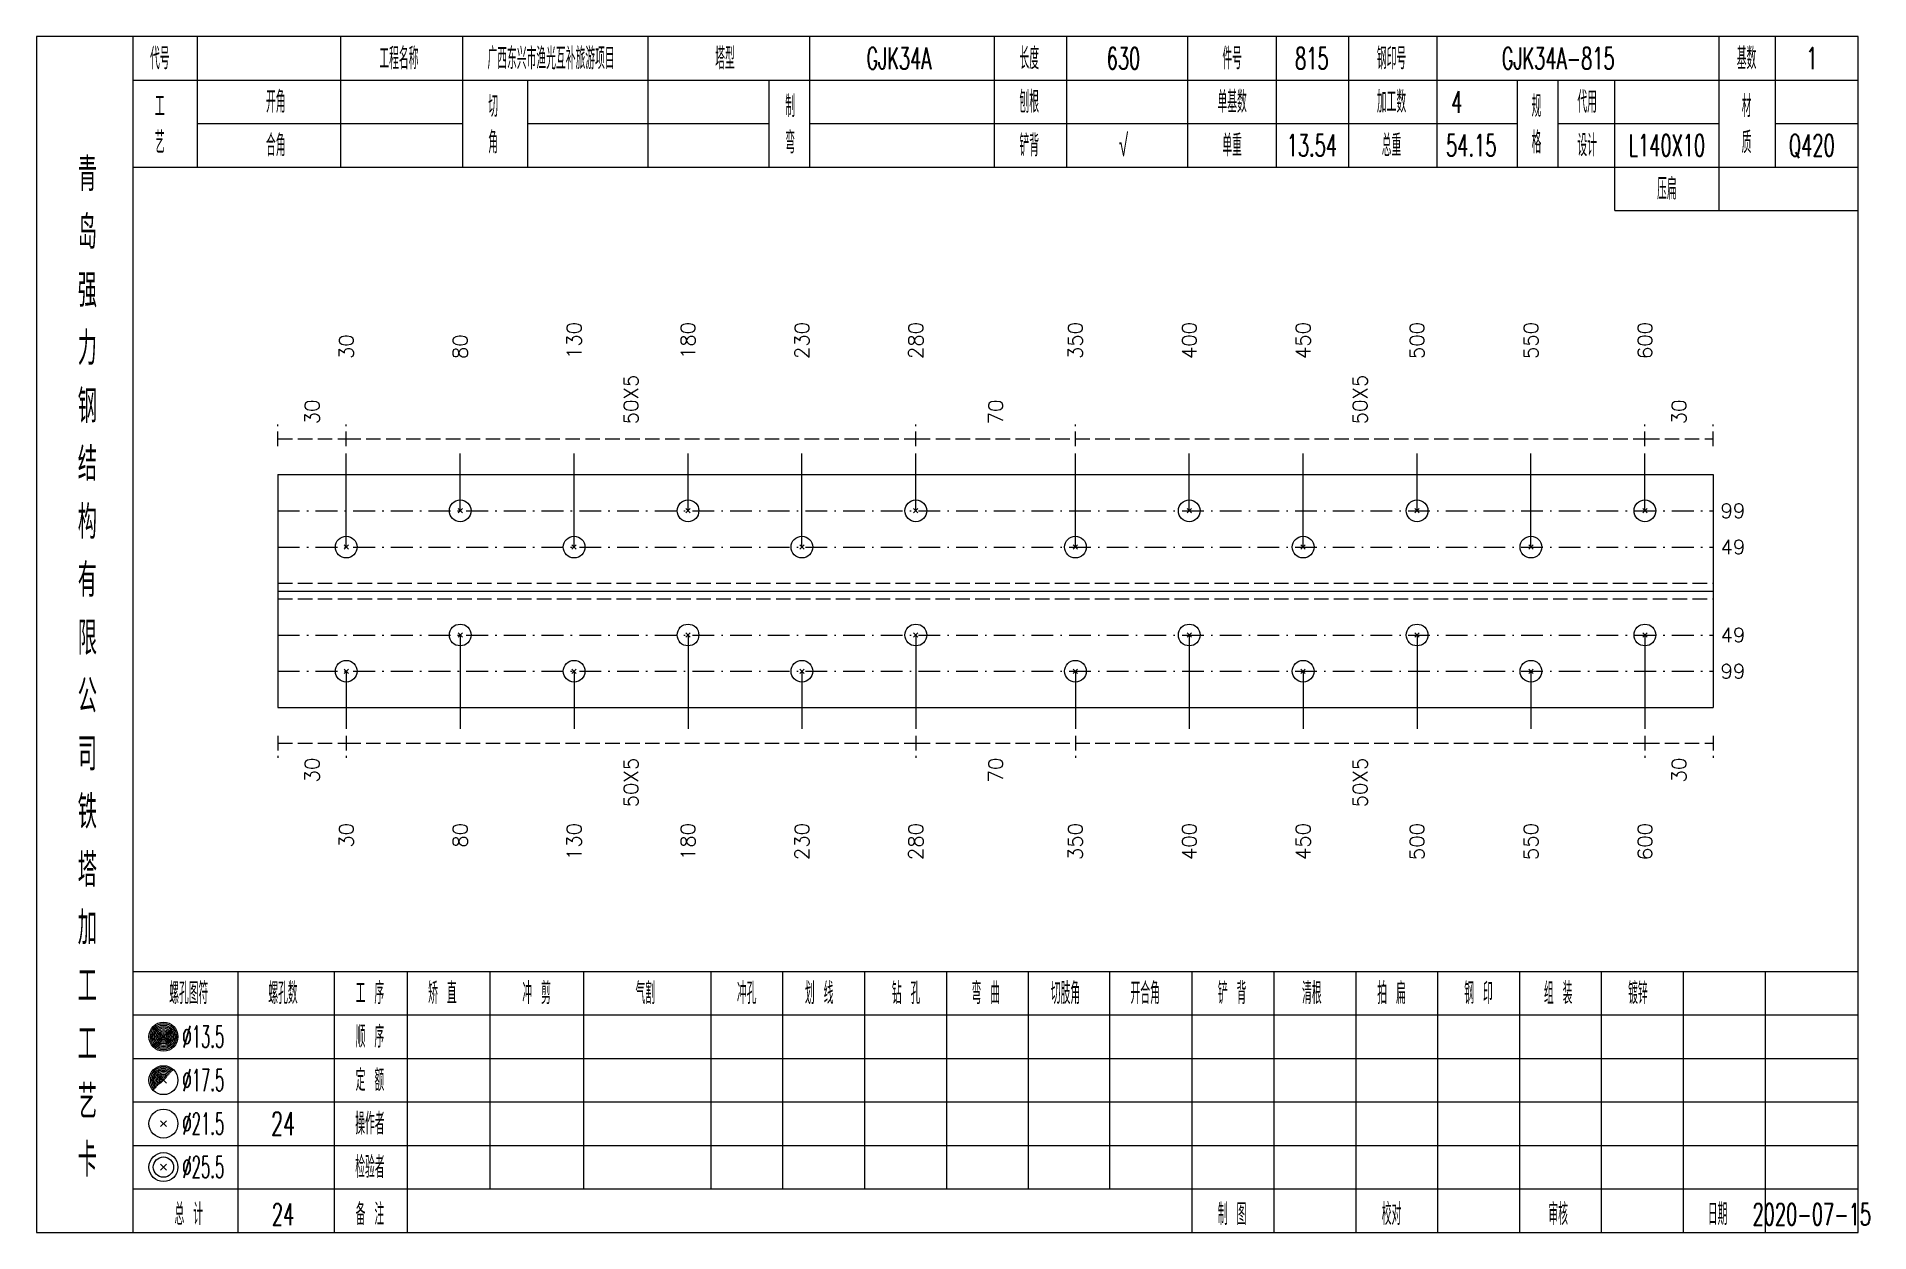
# Model space of a CAD drawing. Extents: x 0 to 2606, y -377 to 6479.
# Drawn here: x 2352.6 to 2605.5, y 2975 to 3140 of the extents above; entities that cross this region are included whole.
import ezdxf
from ezdxf.enums import TextEntityAlignment as Align

# ---------------------------------------------------------------- set-up
doc = ezdxf.new("R2010")
doc.units = 0
doc.header["$MEASUREMENT"] = 0
doc.linetypes.add('一点画线', pattern=[5.2, 3, -1, 0.2, -1])
doc.linetypes.add('虚线', pattern=[2.75, 2, -0.75])
doc.layers.get('0').update_dxf_attribs({"linetype": 'CONTINUOUS', "lineweight": 25})
doc.layers.add('1', color=7, linetype='CONTINUOUS', lineweight=25)
doc.layers.add('4', color=7, linetype='CONTINUOUS', lineweight=25)
doc.styles.get("Standard").update_dxf_attribs({"font": 'simplex.shx', "width": 0.7, "height": 3, "bigfont": 'gbhzfs.shx'})

msp = doc.modelspace()

# ---------------------------------------------------------------- texts
at = {"color": 7, "linetype": 'Continuous', "lineweight": 13}
for s, p in [('30', (2395.33, 3095.5)), ('80', (2411.06, 3095.5)), ('130', (2426.78, 3095.5)), ('180', (2442.5, 3095.5)), ('230', (2458.22, 3095.5)), ('280', (2473.94, 3095.5)), ('350', (2495.96, 3095.5)), ('400', (2511.68, 3095.5)), ('450', (2527.4, 3095.5)), ('500', (2543.12, 3095.5)), ('550', (2558.84, 3095.5)), ('600', (2574.57, 3095.5))]:
    msp.add_text(s, height=2, rotation=90, dxfattribs=at).set_placement(p, align=Align.MIDDLE_LEFT)
at = {"color": 8, "linetype": 'Continuous', "lineweight": 9}
for s, p in [('50X5', (2434.64, 3086.5)), ('50X5', (2535.26, 3086.5)), ('30', (2390.62, 3086.5)), ('70', (2484.95, 3086.5)), ('30', (2579.28, 3086.5))]:
    msp.add_text(s, height=2, rotation=90, dxfattribs=at).set_placement(p, align=Align.MIDDLE_LEFT)
at = {"color": 7, "linetype": 'Continuous', "lineweight": 13}
for s, p in [('99', (2585, 3074.57)), ('49', (2585, 3069.57)), ('49', (2585, 3057.43)), ('99', (2585, 3052.43))]:
    msp.add_text(s, height=2, dxfattribs=at).set_placement(p, align=Align.MIDDLE_LEFT)
at = {"color": 8, "linetype": 'Continuous', "lineweight": 9}
for s, p in [('30', (2390.62, 3040.5)), ('50X5', (2434.64, 3040.5)), ('70', (2484.95, 3040.5)), ('50X5', (2535.26, 3040.5)), ('30', (2579.28, 3040.5))]:
    msp.add_text(s, height=2, rotation=90, dxfattribs=at).set_placement(p, align=Align.MIDDLE_RIGHT)
at = {"layer": '1', "color": 7, "linetype": 'Continuous', "lineweight": 13}
for s, p in [('30', (2395.33, 3031.5)), ('80', (2411.06, 3031.5)), ('130', (2426.78, 3031.5)), ('180', (2442.5, 3031.5)), ('230', (2458.22, 3031.5)), ('280', (2473.94, 3031.5)), ('350', (2495.96, 3031.5)), ('400', (2511.68, 3031.5)), ('450', (2527.4, 3031.5)), ('500', (2543.12, 3031.5)), ('550', (2558.84, 3031.5)), ('600', (2574.57, 3031.5))]:
    msp.add_text(s, height=2, rotation=90, dxfattribs=at).set_placement(p, align=Align.MIDDLE_RIGHT)
at = {"layer": '4', "color": 1, "linetype": 'Continuous', "lineweight": 13}
for s, height, width, p in [('代号', 3, 0.6, (2369.6, 3137)), ('工程名称', 3, 0.6, (2402.6, 3137)), ('广西东兴市渔光互补旅游项目', 3, 0.6, (2423.6, 3137)), ('塔型', 3, 0.6, (2447.6, 3137)), ('GJK34A', 3, 0.6, (2471.6, 3137)), ('长度', 3, 0.6, (2489.6, 3137)), ('630', 3, 0.6, (2502.6, 3137)), ('件号', 3, 0.6, (2517.6, 3137)), ('815', 3, 0.6, (2528.6, 3137)), ('钢印号', 3, 0.6, (2539.6, 3137)), ('GJK34A-815', 3, 0.6, (2562.6, 3137)), ('基数', 3, 0.6, (2588.6, 3137)), ('1', 3, 0.6, (2597.6, 3137)), ('工', 3, 0.6, (2369.6, 3130.4)), ('开角', 3, 0.6, (2385.6, 3131)), ('切', 3, 0.6, (2415.6, 3130.4)), ('制', 3, 0.6, (2456.6, 3130.4)), ('刨根', 3, 0.6, (2489.6, 3131)), ('单基数', 3, 0.6, (2517.6, 3131)), ('加工数', 3, 0.6, (2539.6, 3131)), ('4', 3, 0.6, (2548.6, 3131)), ('规', 3, 0.6, (2559.6, 3130.4)), ('代用', 3, 0.6, (2566.6, 3131)), ('材', 3, 0.6, (2588.6, 3130.4)), ('艺', 3, 0.6, (2369.6, 3125.4)), ('合角', 3, 0.6, (2385.6, 3125)), ('角', 3, 0.6, (2415.6, 3125.4)), ('弯', 3, 0.6, (2456.6, 3125.4)), ('铲背', 3, 0.6, (2489.6, 3125)), ('√', 3, 0.6, (2502.6, 3125)), ('单重', 3, 0.6, (2517.6, 3125)), ('13.54', 3, 0.6, (2528.6, 3125)), ('总重', 3, 0.6, (2539.6, 3125)), ('54.15', 3, 0.6, (2550.6, 3125)), ('格', 3, 0.6, (2559.6, 3125.4)), ('设计', 3, 0.6, (2566.6, 3125)), ('L140X10', 3, 0.6, (2577.6, 3125)), ('质', 3, 0.6, (2588.6, 3125.4)), ('Q420', 3, 0.6, (2597.6, 3125)), ('青', 4.6, 0.8, (2359.6, 3121)), ('压扁', 3, 0.6, (2577.6, 3119)), ('岛', 4.6, 0.8, (2359.6, 3113)), ('强', 4.6, 0.8, (2359.6, 3105)), ('力', 4.6, 0.8, (2359.6, 3097)), ('钢', 4.6, 0.8, (2359.6, 3089)), ('结', 4.6, 0.8, (2359.6, 3081)), ('构', 4.6, 0.8, (2359.6, 3073)), ('有', 4.6, 0.8, (2359.6, 3065)), ('限', 4.6, 0.8, (2359.6, 3057)), ('公', 4.6, 0.8, (2359.6, 3049)), ('司', 4.6, 0.8, (2359.6, 3041)), ('铁', 4.6, 0.8, (2359.6, 3033)), ('塔', 4.6, 0.8, (2359.6, 3025)), ('加', 4.6, 0.8, (2359.6, 3017)), ('工', 4.6, 0.8, (2359.6, 3009)), ('螺孔图符', 3, 0.6, (2373.6, 3008)), ('螺孔数', 3, 0.6, (2386.6, 3008)), ('工 序', 3, 0.6, (2398.6, 3008)), ('矫 直', 3, 0.6, (2408.6, 3008)), ('冲 剪', 3, 0.6, (2421.6, 3008)), ('气割', 3, 0.6, (2436.6, 3008)), ('冲孔', 3, 0.6, (2450.6, 3008)), ('划 线', 3, 0.6, (2460.6, 3008)), ('钻 孔', 3, 0.6, (2472.6, 3008)), ('弯 曲', 3, 0.6, (2483.6, 3008)), ('切肢角', 3, 0.6, (2494.6, 3008)), ('开合角', 3, 0.6, (2505.6, 3008)), ('铲 背', 3, 0.6, (2517.6, 3008)), ('清根', 3, 0.6, (2528.6, 3008)), ('拍 扁', 3, 0.6, (2539.6, 3008)), ('钢 印', 3, 0.6, (2551.6, 3008)), ('组 装', 3, 0.6, (2562.6, 3008)), ('镀锌', 3, 0.6, (2573.6, 3008)), ('工', 4.6, 0.8, (2359.6, 3001)), ('%%C13.5', 3, 0.5, (2375.6, 3002)), ('顺 序', 3, 0.6, (2398.6, 3002)), ('%%C17.5', 3, 0.5, (2375.6, 2996)), ('定 额', 3, 0.6, (2398.6, 2996)), ('艺', 4.6, 0.8, (2359.6, 2993)), ('%%C21.5', 3, 0.5, (2375.6, 2990)), ('24', 3.2, 0.6, (2386.6, 2990)), ('操作者', 3, 0.6, (2398.6, 2990)), ('卡', 4.6, 0.8, (2359.6, 2985)), ('%%C25.5', 3, 0.5, (2375.6, 2984)), ('检验者', 3, 0.6, (2398.6, 2984)), ('总 计', 3, 0.6, (2373.6, 2977.5)), ('24', 3, 0.6, (2386.6, 2977.5)), ('备 注', 3, 0.6, (2398.6, 2977.5)), ('制 图', 3, 0.6, (2517.6, 2977.5)), ('校对', 3, 0.6, (2539.6, 2977.5)), ('审核', 3, 0.6, (2562.6, 2977.5)), ('日期', 3, 0.6, (2584.6, 2977.5)), ('2020-07-15', 3, 0.6, (2597.6, 2977.5))]:
    msp.add_text(s, height=height, dxfattribs=dict(at, width=width)).set_placement(p, align=Align.MIDDLE_CENTER)

# ---------------------------------------------------------------- linework, layer by layer
at = {"color": 8, "linetype": '虚线', "lineweight": 9}
for p, q in [((2385.9, 3083.5), (2385.9, 3086.5)), ((2395.33, 3083.5), (2395.33, 3086.5)), ((2395.33, 3083.5), (2395.33, 3086.5)), ((2473.94, 3083.5), (2473.94, 3086.5)), ((2473.94, 3083.5), (2473.94, 3086.5)), ((2495.96, 3083.5), (2495.96, 3086.5)), ((2495.96, 3083.5), (2495.96, 3086.5)), ((2574.57, 3083.5), (2574.57, 3086.5)), ((2574.57, 3083.5), (2574.57, 3086.5)), ((2584, 3083.5), (2584, 3086.5)), ((2385.9, 3084.5), (2395.33, 3084.5)), ((2395.33, 3084.5), (2473.94, 3084.5)), ((2473.94, 3084.5), (2495.96, 3084.5)), ((2495.96, 3084.5), (2574.57, 3084.5)), ((2574.57, 3084.5), (2584, 3084.5)), ((2385.9, 3043.5), (2385.9, 3040.5)), ((2395.33, 3043.5), (2395.33, 3040.5)), ((2395.33, 3043.5), (2395.33, 3040.5)), ((2473.94, 3043.5), (2473.94, 3040.5)), ((2473.94, 3043.5), (2473.94, 3040.5)), ((2495.96, 3043.5), (2495.96, 3040.5)), ((2495.96, 3043.5), (2495.96, 3040.5)), ((2574.57, 3043.5), (2574.57, 3040.5)), ((2574.57, 3043.5), (2574.57, 3040.5)), ((2584, 3043.5), (2584, 3040.5)), ((2385.9, 3042.5), (2395.33, 3042.5)), ((2395.33, 3042.5), (2473.94, 3042.5)), ((2473.94, 3042.5), (2495.96, 3042.5)), ((2495.96, 3042.5), (2574.57, 3042.5)), ((2574.57, 3042.5), (2584, 3042.5))]:
    msp.add_line(p, q, dxfattribs=at)
at = {"color": 7, "linetype": 'Continuous', "lineweight": 13}
for p, q in [((2395.33, 3069.57), (2395.33, 3082.5)), ((2411.06, 3074.57), (2411.06, 3082.5)), ((2426.78, 3069.57), (2426.78, 3082.5)), ((2442.5, 3074.57), (2442.5, 3082.5)), ((2458.22, 3069.57), (2458.22, 3082.5)), ((2473.94, 3074.57), (2473.94, 3082.5)), ((2495.96, 3069.57), (2495.96, 3082.5)), ((2511.68, 3074.57), (2511.68, 3082.5)), ((2527.4, 3069.57), (2527.4, 3082.5)), ((2543.12, 3074.57), (2543.12, 3082.5)), ((2558.84, 3069.57), (2558.84, 3082.5)), ((2574.57, 3074.57), (2574.57, 3082.5)), ((2410.76, 3074.27), (2411.36, 3074.87)), ((2411.36, 3074.27), (2410.76, 3074.87)), ((2442.2, 3074.27), (2442.8, 3074.87)), ((2442.8, 3074.27), (2442.2, 3074.87)), ((2473.64, 3074.27), (2474.24, 3074.87)), ((2474.24, 3074.27), (2473.64, 3074.87)), ((2511.38, 3074.27), (2511.98, 3074.87)), ((2511.98, 3074.27), (2511.38, 3074.87)), ((2542.82, 3074.27), (2543.42, 3074.87)), ((2543.42, 3074.27), (2542.82, 3074.87)), ((2574.27, 3074.27), (2574.87, 3074.87)), ((2574.87, 3074.27), (2574.27, 3074.87)), ((2395.03, 3069.27), (2395.63, 3069.87)), ((2395.63, 3069.27), (2395.03, 3069.87)), ((2426.48, 3069.27), (2427.08, 3069.87)), ((2427.08, 3069.27), (2426.48, 3069.87)), ((2457.92, 3069.27), (2458.52, 3069.87)), ((2458.52, 3069.27), (2457.92, 3069.87)), ((2495.66, 3069.27), (2496.26, 3069.87)), ((2496.26, 3069.27), (2495.66, 3069.87)), ((2527.1, 3069.27), (2527.7, 3069.87)), ((2527.7, 3069.27), (2527.1, 3069.87)), ((2558.54, 3069.27), (2559.14, 3069.87)), ((2559.14, 3069.27), (2558.54, 3069.87)), ((2411.06, 3057.43), (2411.06, 3044.5)), ((2442.5, 3057.43), (2442.5, 3044.5)), ((2473.94, 3057.43), (2473.94, 3044.5)), ((2511.68, 3057.43), (2511.68, 3044.5)), ((2543.12, 3057.43), (2543.12, 3044.5)), ((2574.57, 3057.43), (2574.57, 3044.5)), ((2395.33, 3052.43), (2395.33, 3044.5)), ((2426.78, 3052.43), (2426.78, 3044.5)), ((2458.22, 3052.43), (2458.22, 3044.5)), ((2495.96, 3052.43), (2495.96, 3044.5)), ((2527.4, 3052.43), (2527.4, 3044.5)), ((2558.84, 3052.43), (2558.84, 3044.5))]:
    msp.add_line(p, q, dxfattribs=at)
at = {"color": 7, "linetype": 'Continuous', "lineweight": 18}
for p, q in [((2385.9, 3079.57), (2385.9, 3047.43)), ((2385.9, 3079.57), (2584, 3079.57)), ((2584, 3079.57), (2584, 3047.43)), ((2385.9, 3063.5), (2584, 3063.5))]:
    msp.add_line(p, q, dxfattribs=at)
at = {"color": 3, "linetype": '一点画线', "lineweight": 13}
for p, q in [((2385.9, 3074.57), (2584, 3074.57)), ((2385.9, 3069.57), (2584, 3069.57)), ((2385.9, 3057.43), (2584, 3057.43)), ((2385.9, 3052.43), (2584, 3052.43))]:
    msp.add_line(p, q, dxfattribs=at)
at = {"color": 1, "linetype": '虚线', "lineweight": 18}
for p, q in [((2385.9, 3064.57), (2584, 3064.57)), ((2385.9, 3062.43), (2584, 3062.43))]:
    msp.add_line(p, q, dxfattribs=at)
at = {"color": 7, "linetype": 'Continuous', "lineweight": 13}
for centre in [(2411.06, 3074.57), (2442.5, 3074.57), (2473.94, 3074.57), (2511.68, 3074.57), (2543.12, 3074.57), (2574.57, 3074.57), (2395.33, 3069.57), (2426.78, 3069.57), (2458.22, 3069.57), (2495.96, 3069.57), (2527.4, 3069.57), (2558.84, 3069.57)]:
    msp.add_circle(centre, 1.5, dxfattribs=at)
at = {"layer": '1', "color": 7, "linetype": 'Continuous', "lineweight": 13}
for p, q in [((2410.76, 3057.13), (2411.36, 3057.73)), ((2411.36, 3057.13), (2410.76, 3057.73)), ((2442.2, 3057.13), (2442.8, 3057.73)), ((2442.8, 3057.13), (2442.2, 3057.73)), ((2473.64, 3057.13), (2474.24, 3057.73)), ((2474.24, 3057.13), (2473.64, 3057.73)), ((2511.38, 3057.13), (2511.98, 3057.73)), ((2511.98, 3057.13), (2511.38, 3057.73)), ((2542.82, 3057.13), (2543.42, 3057.73)), ((2543.42, 3057.13), (2542.82, 3057.73)), ((2574.27, 3057.13), (2574.87, 3057.73)), ((2574.87, 3057.13), (2574.27, 3057.73)), ((2395.03, 3052.13), (2395.63, 3052.73)), ((2395.63, 3052.13), (2395.03, 3052.73)), ((2426.48, 3052.13), (2427.08, 3052.73)), ((2427.08, 3052.13), (2426.48, 3052.73)), ((2457.92, 3052.13), (2458.52, 3052.73)), ((2458.52, 3052.13), (2457.92, 3052.73)), ((2495.66, 3052.13), (2496.26, 3052.73)), ((2496.26, 3052.13), (2495.66, 3052.73)), ((2527.1, 3052.13), (2527.7, 3052.73)), ((2527.7, 3052.13), (2527.1, 3052.73)), ((2558.54, 3052.13), (2559.14, 3052.73)), ((2559.14, 3052.13), (2558.54, 3052.73))]:
    msp.add_line(p, q, dxfattribs=at)
at = {"layer": '1', "color": 7, "linetype": 'Continuous', "lineweight": 18}
msp.add_line((2385.9, 3047.43), (2584, 3047.43), dxfattribs=at)
at = {"layer": '1', "color": 7, "linetype": 'Continuous', "lineweight": 13}
for centre in [(2411.06, 3057.43), (2442.5, 3057.43), (2473.94, 3057.43), (2511.68, 3057.43), (2543.12, 3057.43), (2574.57, 3057.43), (2395.33, 3052.43), (2426.78, 3052.43), (2458.22, 3052.43), (2495.96, 3052.43), (2527.4, 3052.43), (2558.84, 3052.43)]:
    msp.add_circle(centre, 1.5, dxfattribs=at)
at = {"layer": '4', "color": 1, "linetype": 'Continuous', "lineweight": 18}
for p, q in [((2365.9, 2975), (2365.9, 3140)), ((2374.8, 3122), (2374.8, 3140)), ((2394.6, 3122), (2394.6, 3140)), ((2411.4, 3122), (2411.4, 3140)), ((2437, 3122), (2437, 3140)), ((2459.3, 3122), (2459.3, 3140)), ((2484.8, 3122), (2484.8, 3140)), ((2494.8, 3122), (2494.8, 3140)), ((2511.5, 3122), (2511.5, 3140)), ((2523.7, 3122), (2523.7, 3140)), ((2533.7, 3122), (2533.7, 3140)), ((2545.9, 3122), (2545.9, 3140)), ((2584.8, 3116), (2584.8, 3140)), ((2592.6, 3122), (2592.6, 3140)), ((2365.9, 3134), (2604, 3134)), ((2420.4, 3122), (2420.4, 3134)), ((2453.7, 3122), (2453.7, 3134)), ((2557, 3122), (2557, 3134)), ((2562.6, 3122), (2562.6, 3134)), ((2570.4, 3116), (2570.4, 3134)), ((2374.8, 3128), (2411.4, 3128)), ((2420.4, 3128), (2453.7, 3128)), ((2459.3, 3128), (2557, 3128)), ((2562.6, 3128), (2584.8, 3128)), ((2592.6, 3128), (2604, 3128)), ((2365.9, 3122), (2604, 3122)), ((2570.4, 3116), (2604, 3116)), ((2365.9, 3011), (2604, 3011)), ((2380.4, 2975), (2380.4, 3011)), ((2393.7, 2975), (2393.7, 3011)), ((2403.8, 2975), (2403.8, 3011)), ((2415.2, 2981), (2415.2, 3011)), ((2428.1, 2981), (2428.1, 3011)), ((2445.7, 2981), (2445.7, 3011)), ((2455.6, 2981), (2455.6, 3011)), ((2466.9, 2981), (2466.9, 3011)), ((2478.2, 2981), (2478.2, 3011)), ((2489.5, 2981), (2489.5, 3011)), ((2500.7, 2981), (2500.7, 3011)), ((2512.1, 2981), (2512.1, 3011)), ((2523.4, 2981), (2523.4, 3011)), ((2534.7, 2981), (2534.7, 3011)), ((2546, 2981), (2546, 3011)), ((2557.3, 2981), (2557.3, 3011)), ((2568.6, 2981), (2568.6, 3011)), ((2579.9, 2981), (2579.9, 3011)), ((2591.2, 2981), (2591.2, 3011)), ((2365.9, 3005), (2604, 3005)), ((2365.9, 2999), (2604, 2999)), ((2365.9, 2993), (2604, 2993)), ((2365.9, 2987), (2604, 2987)), ((2365.9, 2981), (2604, 2981)), ((2512.1, 2975), (2512.1, 2981)), ((2523.4, 2975), (2523.4, 2981)), ((2534.7, 2975), (2534.7, 2981)), ((2546, 2975), (2546, 2981)), ((2557.3, 2975), (2557.3, 2981)), ((2568.6, 2975), (2568.6, 2981)), ((2579.9, 2975), (2579.9, 2981)), ((2591.2, 2975), (2591.2, 2981))]:
    msp.add_line(p, q, dxfattribs=at)
at = {"layer": '4', "color": 7, "linetype": 'Continuous', "lineweight": 13}
for p, q in [((2369.9, 3001.8), (2370.3, 3002.2)), ((2370.3, 3001.8), (2369.9, 3002.2)), ((2369.7, 2989.6), (2370.5, 2990.4)), ((2370.5, 2989.6), (2369.7, 2990.4)), ((2369.7, 2983.6), (2370.5, 2984.4)), ((2370.5, 2983.6), (2369.7, 2984.4))]:
    msp.add_line(p, q, dxfattribs=at)
at = {"layer": '4', "color": 7, "linetype": 'Continuous', "lineweight": 0}
for p, q in [((2369.7, 2995.6), (2370.5, 2996.4)), ((2369.7, 2996.4), (2370.5, 2995.6))]:
    msp.add_line(p, q, dxfattribs=at)
at = {"layer": '4', "color": 1, "linetype": 'Continuous', "lineweight": 18}
msp.add_lwpolyline([(2352.6, 3140), (2352.6, 2975), (2604, 2975), (2604, 3140)], close=True, dxfattribs=at)
at = {"layer": '4', "color": 7, "linetype": 'Continuous', "lineweight": 13}
for centre, radius in [((2370.1, 3002), 2), ((2370.1, 3002), 1.8), ((2370.1, 3002), 1.6), ((2370.1, 3002), 1.4), ((2370.1, 3002), 1.2), ((2370.1, 3002), 1), ((2370.1, 3002), 0.8), ((2370.1, 3002), 0.6), ((2370.1, 3002), 0.4), ((2370.1, 3002), 0.2), ((2370.1, 2996), 2), ((2370.1, 2990), 2), ((2370.1, 2984), 2), ((2370.1, 2984), 1.4)]:
    msp.add_circle(centre, radius, dxfattribs=at)
for radius in [1.8, 1.6, 1.4, 1.2, 1, 0.8, 0.6, 0.4, 0.2]:
    msp.add_arc((2370.1, 2996), radius, 45, 225, dxfattribs=at)

msp.set_redraw_order([(e.dxf.handle, doc.entitydb.next_handle()) for e in msp.query("TEXT MTEXT ATTDEF DIMENSION ARC_DIMENSION")])  # texts and dimensions are drawn at this point

doc.saveas('drawing.dxf')
